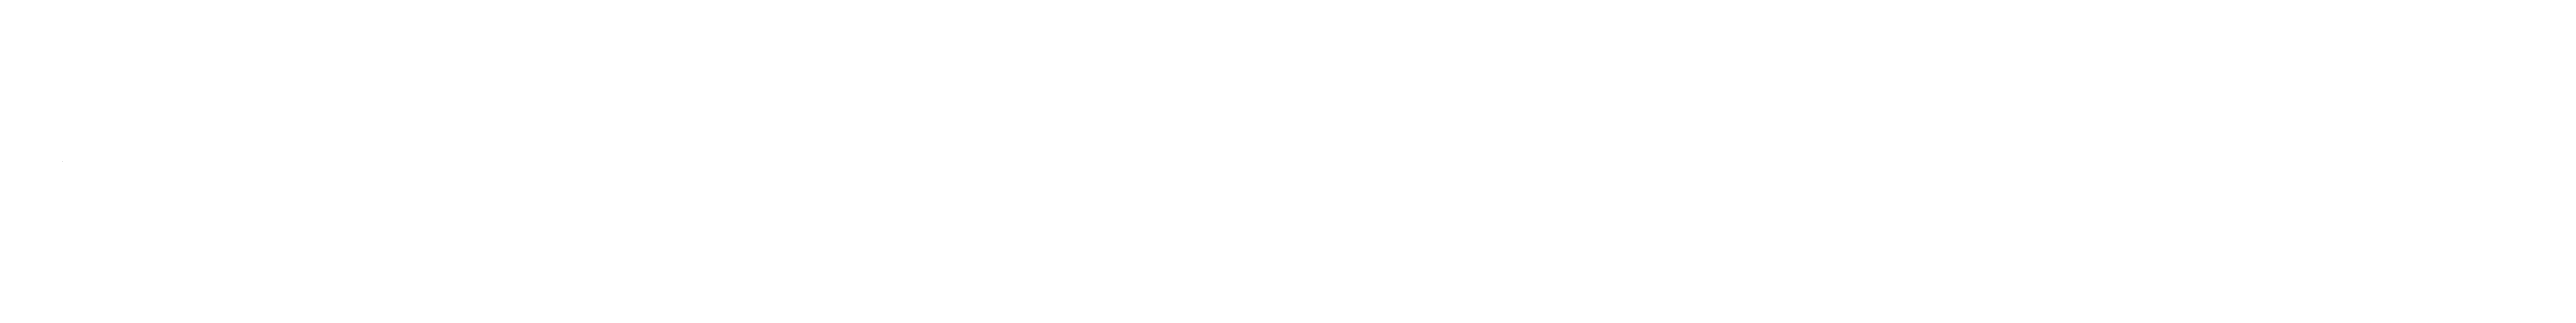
# Model space of a CAD drawing. Header units: inches. Extents: x 109699 to 44449955, y -10987 to 15824140.
# Drawn here: x 190890 to 44449955, y -7765 to -4300 of the extents above; entities that cross this region are included whole.
import ezdxf

# ---------------------------------------------------------------- set-up
doc = ezdxf.new("R2010")
doc.units = ezdxf.units.IN
doc.header["$LTSCALE"] = 5
doc.header["$MEASUREMENT"] = 0
doc.layers.get('0').update_dxf_attribs({"color": 123})
doc.layers.add('E-CKT-TEXT', color=135, linetype='Continuous', lineweight=18)

# ---------------------------------------------------------------- blocks, each defined once
blk = doc.blocks.new('E-CKT TEXT')
for p, q in [((648437, 22111), (648439, 22113)), ((648437, 22112), (648439, 22113)), ((648437, 22112), (648438, 22113)), ((648437, 22112), (648438, 22113)), ((648437, 22112), (648438, 22113)), ((648437, 22112), (648438, 22113)), ((648437, 22113), (648437, 22113)), ((648439, 22105), (648437, 22113)), ((648437, 22113), (648441, 22113)), ((648438, 22110), (648441, 22113)), ((648438, 22110), (648441, 22113)), ((648438, 22110), (648440, 22113)), ((648438, 22110), (648440, 22113)), ((648438, 22111), (648440, 22113)), ((648438, 22111), (648439, 22113)), ((648438, 22111), (648439, 22113)), ((648438, 22109), (648440, 22112)), ((648438, 22109), (648440, 22112)), ((648438, 22110), (648440, 22112)), ((648438, 22109), (648440, 22111)), ((648438, 22109), (648440, 22111)), ((648438, 22109), (648440, 22111)), ((648438, 22108), (648440, 22110)), ((648438, 22108), (648440, 22110)), ((648438, 22108), (648440, 22110)), ((648438, 22107), (648440, 22109)), ((648438, 22108), (648440, 22109)), ((648438, 22107), (648439, 22108)), ((648438, 22107), (648440, 22108)), ((648438, 22107), (648440, 22108)), ((648439, 22105), (648441, 22113)), ((648439, 22106), (648439, 22107)), ((648439, 22106), (648439, 22107)), ((648439, 22107), (648439, 22107)), ((648439, 22106), (648439, 22106)), ((648439, 22106), (648439, 22106)), ((648439, 22106), (648439, 22106)), ((648439, 22105), (648439, 22105))]:
    blk.add_line(p, q)

msp = doc.modelspace()

# ---------------------------------------------------------------- block references
at = {"layer": 'E-CKT-TEXT', "xscale": 1.261437301520496, "yscale": 1.261437301520496, "zscale": 1.261437301520496, "rotation": 270}
msp.add_blockref('E-CKT TEXT', (387631, 810202), dxfattribs=at)

doc.saveas('drawing.dxf')
